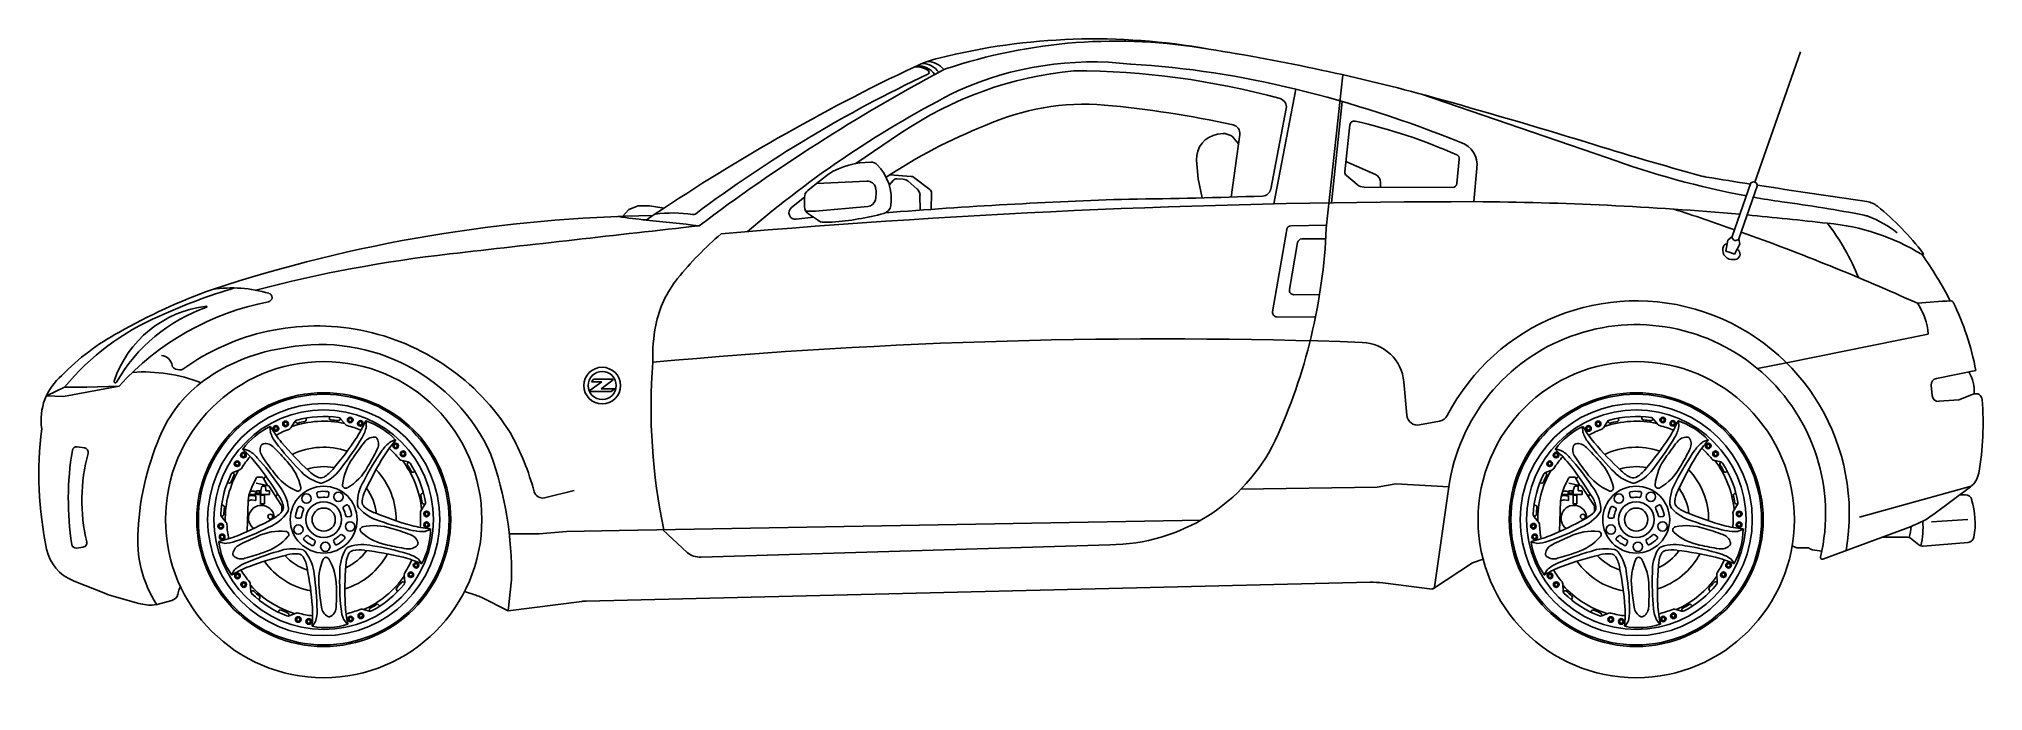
# Model space of a CAD drawing. Header units: millimetres. Extents: x -631 to 3678, y -30 to 1417.
import ezdxf

# ---------------------------------------------------------------- set-up
doc = ezdxf.new("R2010")
doc.units = ezdxf.units.MM
doc.layers.add('ceco.net 220 Nissan Z350 - side left', color=7, linetype='Continuous')

msp = doc.modelspace()

# ---------------------------------------------------------------- linework, layer by layer
at = {"layer": 'ceco.net 220 Nissan Z350 - side left'}
for p, q in [((3172.3, 1098.6), (3273.7, 1388.3)), ((2258.7, 1337), (2222.3, 996.6)), ((2154.7, 1305.1), (2105.8, 1050.8)), ((2846, 1152.6), (2431.2, 1294.5)), ((2133.5, 1262), (2099.2, 1083.7)), ((2257.8, 1277.8), (2233.8, 1053.3)), ((1278.9, 1207.6), (1179.8, 1140.3)), ((2274.5, 1225.9), (2263.5, 1122.1)), ((1993.6, 1206.5), (1981.4, 1205)), ((2008.2, 1203.5), (2002, 1205.6)), ((2030.6, 1204.7), (2011.6, 1065.8)), ((2017, 1197.4), (2027.8, 1184.1)), ((1935, 1147.7), (1938.4, 1106.3)), ((2265.9, 1144.8), (2331.2, 1115.9)), ((2511.7, 1095.9), (2517.2, 1149.8)), ((2556, 1129.7), (2549.1, 1055.7)), ((1092, 1095.6), (1073, 1080.6)), ((1118.8, 1116.8), (1092, 1095.6)), ((1203.8, 1101.4), (1092, 1095.6)), ((1253.7, 1092), (1262.1, 1102.6)), ((1270.2, 1106.3), (1284.4, 1105.4)), ((1295.8, 1100.8), (1315.1, 1084.1)), ((1938.4, 1106.3), (1947.1, 1064.3)), ((2290.8, 1093.5), (2266.8, 1113.8)), ((2306.2, 1087.9), (2502.2, 1087.3)), ((2342.6, 1098.3), (2342.6, 1087.8)), ((3122, 978.4), (3163.6, 1097.1)), ((3136.6, 973.2), (3178.2, 1092)), ((3169.1, 1099.7), (3163.6, 1097.1)), ((3169.1, 1099.7), (3172.3, 1098.6)), ((3175.5, 1097.5), (3172.3, 1098.6)), ((3175.5, 1097.5), (3178.2, 1092)), ((1065.8, 1065.3), (1036.8, 1042.4)), ((1066.1, 1044.3), (1065.8, 1065.3)), ((1090.2, 1034.3), (1069, 1034.3)), ((1206.1, 1045.2), (1090.2, 1034.3)), ((1321.7, 1070), (1322.3, 1036.9)), ((1085.4, 1021.2), (1047.3, 1016.9)), ((1074.4, 1028.7), (1096.4, 1013.7)), ((1107.2, 1010.4), (1127.1, 1010.4)), ((3112.5, 970.6), (3108.3, 946.2)), ((3122, 978.4), (3112.5, 970.6)), ((3139.2, 961.3), (3127.2, 939.6)), ((3136.6, 973.2), (3139.2, 961.3)), ((3117.8, 942.9), (3108.3, 946.2)), ((3117.8, 942.9), (3127.2, 939.6)), ((3556.3, 761.9), (3246.2, 699.1)), ((3246.2, 699.1), (3178.5, 685.4)), ((-319.4, 682.8), (-328.2, 684.5)), ((616.5, 656.3), (590.7, 637.3)), ((598.3, 662), (593.4, 656.3)), ((593.4, 656.3), (616.5, 656.3)), ((598.3, 662), (640.6, 662)), ((641.5, 660.4), (614.7, 640.7)), ((640.6, 662), (641.5, 660.4)), ((2394.3, 656.3), (2400.9, 582)), ((3565, 626.1), (3563.2, 648.4)), ((3574.7, 663.7), (3662.2, 681.2)), ((590.7, 637.3), (590.7, 634.5)), ((590.8, 634.5), (637, 634.5)), ((614.7, 640.7), (645.4, 640.7)), ((645.4, 640.7), (637, 634.5)), ((3624.3, 616.5), (3580.5, 612.9)), ((3656.4, 628.8), (3628.5, 617.5)), ((-72.6, 554.2), (-63.7, 568.3)), ((-63.7, 568.3), (-61, 565.6)), ((-38.9, 575.9), (-39, 571.7)), ((11.9, 578.9), (12.5, 574.7)), ((37.4, 574.3), (35.1, 571.3)), ((48, 561.4), (37.4, 574.3)), ((94.4, 557.1), (93.8, 568.8)), ((2473.4, 568.7), (2429, 560.6)), ((2836.8, 554.2), (2845.8, 568.3)), ((2845.8, 568.3), (2848.4, 565.6)), ((2870.5, 575.9), (2870.4, 571.7)), ((2921.3, 578.9), (2921.9, 574.7)), ((2946.8, 574.3), (2944.5, 571.3)), ((2957.4, 561.4), (2946.8, 574.3)), ((3003.9, 557.1), (3003.3, 568.8)), ((-118.3, 544.4), (-119.1, 556.1)), ((147.8, 523), (158.7, 527.3)), ((2791.1, 544.4), (2790.3, 556.1)), ((3057.2, 523), (3068.1, 527.3)), ((-546.2, 512), (-530.1, 509.5)), ((-167.2, 504.2), (-178.5, 507.3)), ((171.2, 482.6), (187.4, 478.4)), ((187.4, 478.4), (185.6, 475.1)), ((2742.2, 504.2), (2730.9, 507.3)), ((3080.6, 482.6), (3096.8, 478.4)), ((3096.8, 478.4), (3095, 475.1)), ((-213.5, 432.4), (-209.3, 431.7)), ((-185.7, 461.3), (-201.3, 455.3)), ((-201.3, 455.3), (-199.1, 452.2)), ((-150, 442.5), (-159.6, 422.5)), ((-121.9, 425.6), (-149.4, 431.1)), ((-137.6, 444.8), (-147, 444.4)), ((-124.9, 426.2), (-134.4, 443.1)), ((202.2, 457.2), (198.2, 456)), ((2696, 432.4), (2700.1, 431.7)), ((2723.7, 461.3), (2708.2, 455.3)), ((2708.2, 455.3), (2710.3, 452.2)), ((2759.4, 442.5), (2749.9, 422.5)), ((2787.5, 425.6), (2760, 431.1)), ((2771.8, 444.8), (2762.4, 444.4)), ((2784.6, 426.2), (2775, 443.1)), ((3111.7, 457.2), (3107.6, 456)), ((-167.6, 392.2), (-169.8, 323.9)), ((-165.8, 404.7), (-167.6, 392.2)), ((-159.6, 394.4), (-167.6, 392.2)), ((-159.6, 404.2), (-166.1, 402.4)), ((-159.6, 422.5), (-165.8, 404.7)), ((-120.8, 406.2), (-165.3, 406.2)), ((-154.5, 413.7), (-162.6, 413.7)), ((-150.9, 402.4), (-159.3, 404.2)), ((-151.2, 392.7), (-159.3, 394.4)), ((-151, 406.2), (-151, 410.3)), ((-139.7, 408.1), (-151, 408.1)), ((-150.3, 401.8), (-150.3, 393.4)), ((-141.7, 414.6), (-149.2, 414.6)), ((-149.2, 414.6), (-149.2, 409.4)), ((-149.2, 409.4), (-141.7, 409.4)), ((-141.7, 409.4), (-141.7, 414.6)), ((-131.5, 404.7), (-140, 404.7)), ((-140, 404.7), (-140, 385.8)), ((-139.7, 414.8), (-136.8, 424.1)), ((-139.7, 414.8), (-139.7, 408.1)), ((-136.1, 424.6), (-129.4, 424.7)), ((-131.5, 385.8), (-131.5, 404.7)), ((-128.7, 424.1), (-128.4, 415.2)), ((-127.7, 414.6), (-120.8, 414.6)), ((-93.3, 381.8), (-121.9, 425.6)), ((-120.1, 413.9), (-120.1, 406.9)), ((-15.2, 407.8), (-13.6, 401.8)), ((11.6, 408.7), (10.3, 402.6)), ((220.8, 409.8), (217, 408)), ((555.5, 414.9), (489.7, 398.9)), ((2335.2, 422.8), (2033.1, 418)), ((2376.2, 430), (2335.2, 422.8)), ((2494.2, 423.4), (2376.2, 430)), ((2494.2, 423.4), (2462, 200.8)), ((2741.8, 392.2), (2739.6, 323.9)), ((2743.6, 404.7), (2741.8, 392.2)), ((2749.8, 394.4), (2741.8, 392.2)), ((2749.8, 404.2), (2743.3, 402.4)), ((2749.9, 422.5), (2743.6, 404.7)), ((2788.6, 406.2), (2744.2, 406.2)), ((2755, 413.7), (2746.8, 413.7)), ((2758.5, 402.4), (2750.1, 404.2)), ((2758.3, 392.7), (2750.1, 394.4)), ((2758.4, 406.2), (2758.4, 410.3)), ((2769.7, 408.1), (2758.4, 408.1)), ((2759.1, 401.8), (2759.1, 393.4)), ((2767.8, 414.6), (2760.2, 414.6)), ((2760.2, 414.6), (2760.2, 409.4)), ((2760.2, 409.4), (2767.8, 409.4)), ((2767.8, 409.4), (2767.8, 414.6)), ((2778, 404.7), (2769.5, 404.7)), ((2769.5, 404.7), (2769.5, 385.8)), ((2769.7, 414.8), (2772.6, 424.1)), ((2769.7, 414.8), (2769.7, 408.1)), ((2773.3, 424.6), (2780, 424.7)), ((2778, 385.8), (2778, 404.7)), ((2780.7, 424.1), (2781, 415.2)), ((2781.7, 414.6), (2788.6, 414.6)), ((2816.1, 381.8), (2787.5, 425.6)), ((2789.3, 413.9), (2789.3, 406.9)), ((2894.2, 407.8), (2895.8, 401.8)), ((2921, 408.7), (2919.8, 402.6)), ((3130.2, 409.8), (3126.4, 408)), ((3651.8, 424.8), (3404.5, 355.8)), ((3650.1, 423.5), (3568.8, 362.6)), ((3639.2, 405.3), (3625.9, 405.3)), ((-226.8, 357.3), (-223.4, 359)), ((-216.1, 344.4), (-226.8, 357.3)), ((-226.3, 383.2), (-222.3, 381.8)), ((-140, 385.8), (-131.5, 385.8)), ((-92.7, 368.3), (-92.7, 379.9)), ((-59.1, 353.8), (-52.9, 353.5)), ((-51.7, 379.5), (-46.3, 376.5)), ((49.8, 382.7), (44.5, 379.3)), ((58.8, 357.5), (52.6, 356.8)), ((215.3, 370.1), (224.4, 384.2)), ((224.4, 384.2), (220.8, 385.4)), ((654.8, 326.2), (1944.6, 349.5)), ((2682.7, 357.3), (2686.1, 359)), ((2693.3, 344.4), (2682.7, 357.3)), ((2683.1, 383.2), (2687.1, 381.8)), ((2769.5, 385.8), (2778, 385.8)), ((2816.7, 368.3), (2816.7, 379.9)), ((2850.3, 353.8), (2856.5, 353.5)), ((2857.7, 379.5), (2863.2, 376.5)), ((2959.2, 382.7), (2953.9, 379.3)), ((2968.2, 357.5), (2962.1, 356.8)), ((3124.7, 370.1), (3133.8, 384.2)), ((3133.8, 384.2), (3130.2, 385.4)), ((3564, 345.4), (3644.7, 351.1)), ((-43.5, 310.4), (-38.9, 314.6)), ((24.8, 296.8), (22.2, 302.4)), ((45.9, 313.2), (41.1, 317.1)), ((225.6, 324.6), (236.5, 328.8)), ((805.3, 277.8), (751.8, 327.9)), ((2865.9, 310.4), (2870.5, 314.6)), ((2934.2, 296.8), (2931.6, 302.4)), ((2955.3, 313.2), (2950.5, 317.1)), ((3135, 324.6), (3145.9, 328.8)), ((3322.9, 262.7), (3520.8, 336.4)), ((3454, 311.5), (3511.4, 311.5)), ((3517.3, 309.5), (3535.7, 295)), ((-548, 287.5), (-533.5, 289.4)), ((-220.9, 298), (-232.3, 300.8)), ((-21.4, 295.3), (-19.1, 301.1)), ((209.6, 263.3), (217.1, 254.3)), ((1742.2, 294.7), (836.6, 267.4)), ((2688.5, 298), (2677.1, 300.8)), ((2888, 295.3), (2890.3, 301.1)), ((3119, 263.3), (3126.6, 254.3)), ((3545.7, 292), (3644.9, 299.9)), ((-197.8, 239), (-204.2, 229.2)), ((178.5, 228.5), (179.5, 211.8)), ((416.5, 217), (409.2, 148.1)), ((2711.6, 239), (2705.2, 229.2)), ((3087.9, 228.5), (3088.9, 211.8)), ((-556, 215.5), (-552.8, 214.2)), ((-552.8, 214.2), (-484, 186.7)), ((-464.5, 180.1), (-409.5, 164.7)), ((-323.2, 185.1), (-321.1, 193.8)), ((-317.4, 201.2), (-317.3, 201.4)), ((-162.7, 208.2), (-161.7, 191.5)), ((-161.7, 191.5), (-158.1, 192.6)), ((-143.8, 172.9), (-141.8, 176.6)), ((163.9, 191.2), (161.5, 194.6)), ((179.5, 211.8), (175.8, 212.5)), ((337, 182.9), (312.1, 191)), ((409.2, 148.1), (350.4, 177.5)), ((2319.6, 211.5), (582, 170)), ((2456.7, 196.7), (2347.5, 210.1)), ((2746.7, 208.2), (2747.7, 191.5)), ((2747.7, 191.5), (2751.3, 192.6)), ((2765.6, 172.9), (2767.6, 176.6)), ((3073.3, 191.2), (3070.9, 194.6)), ((3088.9, 211.8), (3085.2, 212.5)), ((-375.7, 161.5), (-369.5, 162)), ((-369.5, 162), (-336.6, 171.2)), ((-100.9, 145.5), (-98.4, 148.8)), ((-76.5, 137), (-77, 140.8)), ((-60.9, 143.1), (-76.5, 137)), ((85.1, 151.8), (101.3, 147.6)), ((101.3, 147.6), (101.4, 151.4)), ((124.6, 158.9), (121.7, 161.9)), ((571.9, 169.2), (409.2, 148.1)), ((2808.5, 145.5), (2811, 148.8)), ((2832.9, 137), (2832.4, 140.8)), ((2848.5, 143.1), (2832.9, 137)), ((2994.5, 151.8), (3010.7, 147.6)), ((3010.7, 147.6), (3010.8, 151.4)), ((3034, 158.9), (3031.1, 161.9)), ((-18.2, 124.3), (-24.5, 114.3)), ((45, 128), (52.3, 118.9)), ((2891.2, 124.3), (2884.9, 114.3)), ((2954.4, 128), (2961.8, 118.9))]:
    msp.add_line(p, q, dxfattribs=at)
for points in [[(1254.6, 1114.9), (1302.5, 1111.7, -0.146382), (1307.6, 1109.8), (1343.6, 1082.6, -0.239192), (1347.4, 1074.8), (1346.8, 1038.7)], [(2223, 1003.2), (2144.1, 1002.3, 0.362013), (2134.8, 994.3), (2103.4, 811.4, 0.461953), (2112.8, 800.2), (2198.3, 799.4)], [(2221.1, 973.5), (2168, 972.9, 0.362013), (2158.7, 965), (2140.8, 860.6, 0.466343), (2150.3, 849.4), (2207.4, 849.7)], [(3255.2, 292.5), (3263.4, 288.9, 0.10343), (3267.3, 288.1), (3288.4, 288.1, -0.134075), (3293.3, 286.7), (3296.4, 284.9, 0.096827), (3299.9, 283.6), (3320.7, 280.6)]]:
    msp.add_lwpolyline(points, format="xyb", dxfattribs=at)
for points in [[(662, 1023.1), (676.4, 1038.2), (697.1, 1046.2), (722.2, 1046.5), (754.6, 1041.5)], [(-453.5, 646.4), (-576.8, 623.4), (-614.6, 625.3)], [(-614.6, 625.3), (-574.4, 644.3), (-525.4, 644.3), (-453.5, 646.4)], [(654.8, 326.2), (538.5, 324.4), (477.6, 319.2), (411.4, 319.2)], [(2460.2, 197.7), (2546.8, 254.4), (2570, 262.9)]]:
    msp.add_lwpolyline(points, dxfattribs=at)
for radius in [40.6, 31]:
    msp.add_circle((617.3, 647.9), radius, dxfattribs=at)
for centre, radius, start, end in [((1708.6, -3.1), 1419.8, 79.7288, 104.0716), ((1756.9, 221.2), 1190.5, 80.0921, 108.5403), ((1249.6, -3124.9), 4574.7, 74.6924, 81.0445), ((3232.9, -2700.8), 4488.5, 115.3636, 124.1216), ((2580.6, -1309.2), 2924, 115.1207, 126.9039), ((3344.1, -2331), 4173.6, 118.2145, 126.9982), ((1741.6, 525.9), 823.9, 95.4798, 124.1688), ((1313.2, 1307.4), 47.3, 55.5475, 94.6447), ((1433.3, 1095.3), 287.4, 104.0716, 115.3636), ((1316.5, 1309.9), 47.3, 36.3059, 91.9302), ((1324.9, 1315.1), 47.3, 35.6383, 87.4165), ((1337.3, 1319.3), 47.3, 38.1887, 88.4321), ((1337.2, 1342.5), 4.79, 295.1207, 55.5475), ((1393.6, 1304.5), 47.9, 108.5403, 118.2145), ((1704.7, 633.4), 732.2, 83.4124, 113.9672), ((1661.4, -382.8), 1728.8, 74.6254, 89.9478), ((1667.9, -664.4), 2028.7, 76.1158, 86.5853), ((2463.3, -780.9), 2335.8, 116.8791, 130.7224), ((1547, -1193.9), 2571.8, 67.76, 76.333), ((1685.8, 740.6), 531.2, 85.1842, 114.4301), ((1518.7, -1056.8), 2336.3, 77.7177, 84.8026), ((2114.7, 1265.7), 19.2, 349.1098, 74.6254), ((-860.1, -10684.5), 12423.1, 72.86898, 74.51168), ((1899.4, 126.5), 1180.2, 111.5412, 123.5781), ((2011.6, 1207.3), 19.2, 352.1965, 77.7177), ((2284.1, 1224.9), 9.58, 77.2533, 173.907), ((2017.9, 48.3), 1215.9, 66.046, 77.2533), ((1989.4, 1151), 54.6, 98.4404, 183.47), ((1995.9, 1187.4), 19.2, 71.3835, 96.7861), ((2002.1, 1185.3), 19.2, 38.9578, 71.3835), ((2505.9, 1138), 50.8, 350.5834, 73.3875), ((4872.5, 7780.4), 6911.3, 252.54257, 254.75214), ((1212.6, 963.6), 179.7, 89.8742, 121.4845), ((1213, 1124.1), 19.2, 44.9581, 89.8742), ((1149.7, 1061), 108.5, 352.477, 44.9581), ((2273, 1121.1), 9.58, 173.907, 229.7758), ((2507.7, 1150.7), 9.58, 354.1908, 66.046), ((3521, 3017.5), 1983.3, 250.1017, 259.3231), ((1084.9, 1065.5), 19.2, 128.4061, 180.8389), ((1204.8, 1082.2), 19.2, 12.5136, 92.9452), ((1168.5, 1074.2), 56.3, 344.5844, 12.5136), ((1269.6, 1096.7), 9.58, 86.498, 141.9766), ((1283.3, 1086.3), 19.2, 49.2098, 86.498), ((1302.6, 1069.6), 19.2, 0.9552, 49.2098), ((2080.3, 1087.3), 19.2, 272.1079, 349.1098), ((2306.2, 1111.8), 23.9, 229.7758, 269.8422), ((2323.5, 1098.3), 19.2, 0, 66.0968), ((2502.2, 1096.9), 9.58, 269.8422, 354.1908), ((3080.1, 1204.8), 95.8, 254.7521, 260.8794), ((6871, 24818), 24011.4, 260.87935, 261.11565), ((6871, 24818), 24011.4, 261.15272, 261.73832), ((2542.7, -18319.2), 19374.9, 89.97352, 94.91956), ((1045.7, 1031.1), 14.4, 128.2847, 276.5497), ((1085.2, 1044.5), 19.2, 180.8389, 235.6311), ((1204.3, 1064.3), 19.2, 275.3793, 344.5844), ((1235.3, 1051.2), 22.4, 287.0027, 348.7094), ((2144.3, -10157), 11224, 91.83433, 94.59524), ((1682.5, 11897), 10836.2, 270.54222, 272.10788), ((2501.4, -6145.5), 7201.4, 84.91903, 89.60054), ((1386.1, -3917.8), 5210.8, 70.4794, 72.0411), ((3521, 3017.5), 1983.3, 259.7765, 261.628), ((2854.9, -1843.1), 2922.9, 78.9541, 82.5834), ((3413.9, 1008.4), 47.9, 50.845, 81.7383), ((3051.1, 562.9), 622.5, 37.41, 50.845), ((776.2, -2246.1), 3271.3, 90.8158, 108.2188), ((106045.1, -932229.5), 939143.9, 96.4323714, 96.4663464), ((775.8, 1738.1), 725.6, 260.2833, 265.1985), ((-184.4, -7842), 8902.5, 83.44125, 84.20139), ((772.7, 746.3), 284.3, 80.9344, 97.7307), ((819, 1036.6), 9.58, 260.9344, 306.9039), ((1107.2, 1029.5), 19.2, 235.6311, 270), ((1084.2, 1615), 606.2, 274.0591, 285.0813), ((964.7, 1049.9), 1258.7, 335.4098, 357.5721), ((2501.4, -6145.5), 7201.4, 83.36592, 84.79179), ((3291.7, 531.2), 478.4, 58.3161, 85.0006), ((2929.2, 698.3), 509, 21.8028, 37.4342), ((3405.8, 978.6), 47.9, 68.8541, 78.9541), ((3329.1, 780.4), 260.4, 52.4085, 68.8541), ((1354.7, 426.2), 732, 130.3111, 141.1708), ((3122.3, 948.4), 21.2, 167.9333, 278.765), ((3112.1, 951.6), 10.7, 95.7606, 173.2404), ((3130.7, 977.9), 8.76, 176.6877, 246.3226), ((3129.5, 978.3), 8.76, 255.0781, 324.7129), ((3106, 924.5), 38.2, 32.5148, 44.0518), ((1386.1, -3917.8), 5210.8, 65.6714, 70.3088), ((615, -2046.7), 3005.2, 96.4176, 104.7564), ((3127.2, 939.6), 12.3, 262.2092, 26.0194), ((3544, 939.9), 1.92, 238.3161, 37.41), ((2909.4, 483.4), 779.9, 26.852, 35.6709), ((139.6, -286.9), 1199.5, 106.3181, 114.8373), ((-203.7, 575.1), 289.3, 73.4521, 98.483), ((971, 735), 239.5, 141.1708, 168.741), ((-232.2, 580.4), 244.8, 96.4383, 161.6105), ((-135.6, 469.7), 373.2, 109.3577, 150.1843), ((179.5, -335.8), 1270.5, 109.5906, 119.9084), ((-6.3, 242.3), 602.8, 101.0865, 137.8936), ((-259.6, 822.7), 0.958, 289.3577, 96.4383), ((-124.1, 843.2), 9.58, 281.0865, 73.4521), ((2909.4, 363.4), 472.3, 350.0686, 152.5382), ((3749.7, -1648.1), 2488, 93.2823, 95.0007), ((3419.8, 753.2), 136.8, 3.6775, 34.3167), ((3607.5, 831), 4.79, 25.7322, 93.2823), ((3051.1, 562.9), 622.5, 10.9577, 25.7322), ((-148.1, 294), 551.8, 113.0645, 140.597), ((-15.5, 273.3), 506.8, 31.9241, 125.7947), ((1091.3, 711.1), 362.1, 168.741, 181.8125), ((2909.4, 363.4), 419.6, 346.7394, 171.7762), ((-216.8, 319.8), 505, 118.0272, 136.0396), ((-6.6, 324.9), 414, 24.2719, 100.3632), ((1862.3, -11675.4), 12426.8, 87.97141, 95.23103), ((2298.8, 647.8), 95.8, 5.0725, 87.9714), ((-362.3, 688), 26.9, 9.3311, 84.1363), ((-326.3, 693.9), 9.58, 189.3311, 258.685), ((-29.5, 333.4), 402.1, 97.3674, 125.9786), ((2049.6, 600), 1324, 175.6834, 191.8547), ((-497.2, 571.2), 129.3, 129.9611, 188.581), ((-461.9, 656.7), 2.87, 161.6105, 330.1843), ((-399.3, 324.7), 353.3, 68.8642, 93.968), ((-96.9, 426.2), 287.4, 125.9786, 155.2628), ((-317.6, 692.2), 9.58, 258.685, 305.7947), ((3577.5, 649.6), 14.4, 101.3237, 184.6993), ((3570.1, 634.2), 88.5, 357.0414, 29.7551), ((3579.4, 627.2), 14.4, 184.6993, 274.6993), ((3623.1, 630.8), 14.4, 274.6993, 292.001), ((3661.8, 615.5), 14.4, 4.7582, 112.001), ((3044.7, 564.1), 633.6, 349.943, 4.7582), ((2424.7, 584.1), 23.9, 185.0725, 280.3933), ((2469.1, 592.3), 23.9, 280.3933, 332.5382), ((180, 450.9), 811.3, 172.8495, 191.8144), ((174.7, 301.1), 586.4, 155.2628, 177.3824), ((-118.1, 251.2), 606.6, 15.4146, 28.5727), ((1739.6, 705.7), 411, 270.3698, 334.0902), ((103.5, 395.1), 669.6, 170.6288, 188.5441), ((-547.7, 502.5), 9.58, 80.9845, 170.6288), ((-135.7, 393.3), 400.4, 164.915, 193.3126), ((-531.6, 500), 9.58, 344.915, 80.9845), ((-382.4, 228.5), 799, 359.1728, 19.4907), ((3621.4, 461.8), 47.9, 306.8213, 349.943), ((485.2, 417.5), 19.2, 195.4146, 283.6601), ((3639.2, 391), 14.4, 16.8524, 90), ((3480.5, 342.9), 180.1, 350.0363, 16.8524), ((3454, 516), 191.6, 290.4223, 306.8213), ((3365, 333.7), 180.1, 346.8063, 4.2964), ((-154, 304.2), 258.3, 174.7477, 213.4133), ((3511.4, 302), 9.58, 51.8154, 90), ((3339.6, 353.7), 180.1, 346.2898, 354.2626), ((3643.8, 314.2), 14.4, 274.5659, 350.0363), ((-520.4, 304.4), 95.8, 191.8144, 248.207), ((-549.2, 297), 9.58, 188.5441, 277.3493), ((-534.8, 298.9), 9.58, 277.3493, 13.3126), ((835.2, 315.3), 47.9, 231.3895, 271.7263), ((3321.5, 266.3), 3.83, 166.7394, 290.4223), ((3544.6, 306.3), 14.4, 231.8154, 274.5659), ((-412.9, 364.6), 191.6, 248.207, 254.3476), ((-341.8, 189.7), 19.2, 285.6936, 346.2401), ((-302.5, 189.2), 19.2, 141.3282, 166.2401), ((307.6, 91.8), 95.8, 63.4552, 72.1285), ((2324.1, 20), 191.6, 82.9996, 91.3686), ((2457.2, 201.5), 4.79, 262.9996, 351.7762), ((-383.7, 256.9), 95.8, 254.3476, 274.7514), ((584.3, 74.2), 95.8, 91.3686, 97.3867)]:
    msp.add_arc(centre, radius, start, end, dxfattribs=at)
at = {"layer": 'ceco.net 220 Nissan Z350 - side left', "extrusion": (0, 0, -1)}
for centre, major_axis, start_param, end_param in [((0, 350.6), (-247.9, 247.9), 5.497787, 11.780972), ((2909.4, 350.6), (-247.9, 247.9), 5.497787, 11.780972), ((0, 350.6), (-199, 199), 5.497787, 11.780972), ((0, 350.6), (196.5, 196.5), 3.926991, 10.210176), ((0, 350.6), (181.9, 181.9), 3.926991, 10.210176), ((2909.4, 350.6), (199, 199), 3.926991, 10.210176), ((2909.4, 350.6), (196.5, 196.5), 3.926991, 10.210176), ((2909.4, 350.6), (-181.9, 181.9), 5.497787, 11.780972), ((2909.4, 350.6), (172.1, 172.1), 3.926991, 10.210176), ((0, 350.6), (-172.1, 172.1), 5.497787, 11.780972), ((-84.5, 562.9), (4.42, 4.42), 3.926991, 10.210176), ((-84.5, 562.9), (2.69, 2.69), 3.926991, 10.210176), ((0, 350.6), (-154.3, 154.3), 0.454662, 0.997157), ((-57.8, 564.6), (-4.89, 4.89), 6.064749, 6.804722), ((-58.5, 568), (2.45, 2.45), 2.093178, 3.160362), ((0, 350.6), (-161.7, 161.7), 0.521537, 0.930282), ((0, 350.6), (-156.8, 156.8), 0.522382, 0.595841), ((-42.4, 571.7), (2.45, 2.45), 0.800129, 2.166637), ((15.9, 575.2), (2.45, 2.45), 2.426775, 3.793282), ((0, 350.6), (156.8, 156.8), -0.714818, -0.641359), ((32.3, 573.4), (-2.45, 2.45), 3.003846, 4.07103), ((32, 570), (4.89, 4.89), -0.640514, 0.099459), ((53.3, 565.8), (4.89, 4.89), 2.599052, 3.241051), ((58.7, 571.5), (-4.42, 4.42), 5.497787, 11.780972), ((58.7, 571.5), (2.69, 2.69), 3.926991, 10.210176), ((-150, 674.9), (187.1, 187.1), 1.196795, 1.358441), ((81.2, 564), (-4.42, 4.42), 5.497787, 11.780972), ((81.2, 564), (2.69, 2.69), 3.926991, 10.210176), ((93.1, 568.8), (-0.489, 0.489), 5.909184, 8.587556), ((41.6, 415.7), (-114.7, 114.7), 1.109488, 1.598969), ((2825, 562.9), (-4.42, 4.42), 5.497787, 11.780972), ((2825, 562.9), (-2.69, 2.69), 5.497787, 11.780972), ((2909.4, 350.6), (-154.3, 154.3), 0.454662, 0.997157), ((2851.6, 564.6), (-4.89, 4.89), 6.064749, 6.804722), ((2850.9, 568), (-2.45, 2.45), 3.663974, 4.731158), ((2909.4, 350.6), (-161.7, 161.7), 0.521537, 0.930282), ((2909.4, 350.6), (156.8, 156.8), -1.048415, -0.974956), ((2867, 571.7), (2.45, 2.45), 0.800129, 2.166637), ((2925.3, 575.2), (-2.45, 2.45), 3.997571, 5.364079), ((2909.4, 350.6), (156.8, 156.8), -0.714818, -0.641359), ((2941.7, 573.4), (-2.45, 2.45), 3.003846, 4.07103), ((2941.4, 570), (-4.89, 4.89), 0.930282, 1.670255), ((2962.7, 565.8), (-4.89, 4.89), 4.169849, 4.811848), ((2968.1, 571.5), (4.42, 4.42), 3.926991, 10.210176), ((2968.1, 571.5), (-2.69, 2.69), 5.497787, 11.780972), ((2759.4, 674.9), (187.1, 187.1), 1.196795, 1.358441), ((2990.6, 564), (4.42, 4.42), 3.926991, 10.210176), ((2990.6, 564), (2.69, 2.69), 3.926991, 10.210176), ((3002.6, 568.8), (-0.489, 0.489), 5.909184, 8.587556), ((2951, 415.7), (114.7, 114.7), -0.461309, 0.028172), ((-49.1, 410.3), (114.7, 114.7), 4.565239, 5.05472), ((-132.6, 511.9), (4.89, 4.89), 4.299747, 4.80998), ((-132.6, 511.9), (4.89, 4.89), -1.473205, -0.962973), ((-129.4, 494.1), (-17.7, 17.7), 0.607824, 1.63512), ((-118.4, 556.2), (0.489, 0.489), 3.859838, 6.53821), ((-49.3, 566.7), (-51.3, 51.3), 4.827614, 5.185277), ((110.5, 690.4), (187.1, 187.1), 3.234971, 3.396617), ((-106, 552.8), (-4.42, 4.42), 5.497787, 11.780972), ((-106, 552.8), (-2.69, 2.69), 5.497787, 11.780972), ((366.3, 878.1), (-418.5, 418.5), 4.716387, 4.85135), ((0, 350.6), (-151.9, 151.9), 0.271398, 0.423563), ((417.8, 952.1), (472.5, 472.5), 3.09692, 3.226932), ((-78.5, 557.9), (4.89, 4.89), 1.35236, 1.994359), ((-486.3, 898.2), (-472.5, 472.5), 2.937276, 3.067288), ((-426.3, 830.9), (-418.5, 418.5), 2.883654, 3.018617), ((0, 350.6), (-151.9, 151.9), 1.028256, 1.180421), ((518.1, 180.1), (-387.3, 387.3), 6.094654, 6.173466), ((23.3, 571), (51.3, 51.3), 0.978931, 1.336594), ((111.4, 508.4), (-17.7, 17.7), 6.099884, 7.127181), ((112.5, 526.5), (4.89, 4.89), -0.726801, -0.216568), ((112.5, 526.5), (-4.89, 4.89), 1.354228, 1.864461), ((96.5, 518), (-17.7, 17.7), 1.864461, 2.891758), ((190.3, 464.2), (-51.3, 51.3), 6.084251, 6.441914), ((357.3, 350.5), (-187.1, 187.1), 6.062404, 6.22405), ((159.6, 513.9), (-4.42, 4.42), 5.497787, 11.780972), ((159.6, 513.9), (2.69, 2.69), 3.926991, 10.210176), ((158.9, 526.7), (0.489, 0.489), -1.166711, 1.511661), ((2860.4, 410.3), (-114.7, 114.7), 6.136036, 6.625517), ((2776.8, 511.9), (4.89, 4.89), 4.299747, 4.80998), ((2776.8, 511.9), (4.89, 4.89), -1.473205, -0.962973), ((2780, 494.1), (17.7, 17.7), -0.962973, 0.064324), ((2791, 556.2), (0.489, 0.489), 3.859838, 6.53821), ((2860.1, 566.7), (-51.3, 51.3), 4.827614, 5.185277), ((3019.9, 690.4), (-187.1, 187.1), 4.805767, 4.967413), ((2803.5, 552.8), (4.42, 4.42), 3.926991, 10.210176), ((2803.5, 552.8), (-2.69, 2.69), 5.497787, 11.780972), ((3275.7, 878.1), (418.5, 418.5), 3.145591, 3.280554), ((2909.4, 350.6), (151.9, 151.9), -1.299398, -1.147233), ((3327.2, 952.1), (-472.5, 472.5), 4.667716, 4.797728), ((2830.9, 557.9), (-4.89, 4.89), 2.923157, 3.565156), ((2423.1, 898.2), (472.5, 472.5), 1.36648, 1.496492), ((2483.1, 830.9), (418.5, 418.5), 1.312858, 1.447821), ((2909.4, 350.6), (151.9, 151.9), -0.54254, -0.390375), ((3427.5, 180.1), (387.3, 387.3), 4.523858, 4.60267), ((2932.7, 571), (51.3, 51.3), 0.978931, 1.336594), ((3020.8, 508.4), (-17.7, 17.7), 6.099884, 7.127181), ((3021.9, 526.5), (-4.89, 4.89), 0.843995, 1.354228), ((3021.9, 526.5), (4.89, 4.89), -0.216568, 0.293664), ((3005.9, 518), (-17.7, 17.7), 1.864461, 2.891758), ((3099.7, 464.2), (-51.3, 51.3), 6.084251, 6.441914), ((3266.7, 350.5), (187.1, 187.1), 4.491608, 4.653254), ((3069, 513.9), (4.42, 4.42), 3.926991, 10.210176), ((3069, 513.9), (-2.69, 2.69), 5.497787, 11.780972), ((3068.3, 526.7), (-0.489, 0.489), 0.404086, 3.082458), ((-191.9, 474.6), (4.42, 4.42), 3.926991, 10.210176), ((-191.9, 474.6), (2.69, 2.69), 3.926991, 10.210176), ((-177.9, 493.8), (4.42, 4.42), 3.926991, 10.210176), ((0, 350.6), (151.9, 151.9), 4.484008, 4.636173), ((-177.9, 493.8), (2.69, 2.69), 3.926991, 10.210176), ((-178.7, 506.6), (0.489, 0.489), 3.08175, 5.760122), ((-354.8, 308.1), (-187.1, 187.1), 1.510954, 1.6726), ((-202.5, 440.8), (-51.3, 51.3), 1.293091, 1.650754), ((-671.1, 57.3), (472.5, 472.5), 0.109843, 0.239855), ((-588.5, 93.6), (-418.5, 418.5), 1.627017, 1.76198), ((-115.7, 505.3), (-17.7, 17.7), 4.843247, 5.870544), ((322.3, 790.6), (387.3, 387.3), 3.267221, 3.346033), ((-494.2, 119.8), (387.3, 387.3), -0.009258, 0.069554), ((-170, 395.7), (-86.3, 86.3), 1.602464, 2.137581), ((0, 350.6), (-113.5, 113.5), 0.33555, 1.116269), ((163.4, 415.5), (86.3, 86.3), 4.026627, 4.561744), ((614.9, 165.3), (418.5, 418.5), 4.402228, 4.537191), ((701.2, 139.1), (472.5, 472.5), 4.353557, 4.483569), ((-372.2, 749.3), (387.3, 387.3), 1.247379, 1.326191), ((0, 350.6), (-151.9, 151.9), 1.528035, 1.6802), ((172.9, 489.3), (4.89, 4.89), 2.608997, 3.250996), ((175.9, 496.5), (4.42, 4.42), 3.926991, 10.210176), ((175.9, 496.5), (2.69, 2.69), 3.926991, 10.210176), ((0, 350.6), (154.3, 154.3), 0.140503, 0.682997), ((188.7, 473.4), (-2.45, 2.45), 4.920611, 5.987795), ((185.7, 471.7), (-4.89, 4.89), 1.038201, 1.778174), ((0, 350.6), (161.7, 161.7), 0.207377, 0.616123), ((2717.5, 474.6), (4.42, 4.42), 3.926991, 10.210176), ((2717.5, 474.6), (2.69, 2.69), 3.926991, 10.210176), ((2731.6, 493.8), (-4.42, 4.42), 5.497787, 11.780972), ((2909.4, 350.6), (151.9, 151.9), 4.484008, 4.636173), ((2731.6, 493.8), (-2.69, 2.69), 5.497787, 11.780972), ((2730.7, 506.6), (0.489, 0.489), 3.08175, 5.760122), ((2554.6, 308.1), (-187.1, 187.1), 1.510954, 1.6726), ((2707, 440.8), (51.3, 51.3), -0.277706, 0.079957), ((2238.3, 57.3), (472.5, 472.5), 0.109843, 0.239855), ((2320.9, 93.6), (418.5, 418.5), 0.056221, 0.191184), ((2793.7, 505.3), (17.7, 17.7), 3.27245, 4.299747), ((3231.7, 790.6), (387.3, 387.3), 3.267221, 3.346033), ((2415.2, 119.8), (-387.3, 387.3), 1.561538, 1.64035), ((2739.5, 395.7), (-86.3, 86.3), 1.602464, 2.137581), ((2909.4, 350.6), (-113.5, 113.5), 0.33555, 1.116269), ((3072.8, 415.5), (-86.3, 86.3), 5.597424, 6.13254), ((3524.3, 165.3), (-418.5, 418.5), 5.973024, 6.107987), ((3610.6, 139.1), (-472.5, 472.5), 5.924353, 6.054365), ((2537.2, 749.3), (387.3, 387.3), 1.247379, 1.326191), ((2909.4, 350.6), (151.9, 151.9), -0.042761, 0.109404), ((3082.4, 489.3), (-4.89, 4.89), 4.179794, 4.821793), ((3085.3, 496.5), (-4.42, 4.42), 5.497787, 11.780972), ((3085.3, 496.5), (-2.69, 2.69), 5.497787, 11.780972), ((2909.4, 350.6), (154.3, 154.3), 0.140503, 0.682997), ((3098.1, 473.4), (-2.45, 2.45), 4.920611, 5.987795), ((3095.1, 471.7), (4.89, 4.89), -0.532595, 0.207377), ((2909.4, 350.6), (-161.7, 161.7), 1.778174, 2.186919), ((0, 350.6), (161.7, 161.7), 3.977289, 4.386034), ((0, 350.6), (154.3, 154.3), 3.910414, 4.452909), ((-208.7, 435.1), (2.45, 2.45), 1.170138, 2.536645), ((0, 350.6), (156.8, 156.8), 4.31173, 4.385189), ((-198.7, 448.8), (-4.89, 4.89), 5.956831, 6.696803), ((-201.9, 450.2), (2.45, 2.45), 0.176413, 1.243597), ((-188.2, 467.8), (-4.89, 4.89), 2.913212, 3.555211), ((-146.9, 441), (-2.45, 2.45), 5.944654, 7.028083), ((-137.4, 441.4), (-2.45, 2.45), 0.744897, 1.839876), ((0, 350.6), (-113.5, 113.5), 6.09212, 6.142818), ((-11.3, 526.1), (-86.3, 86.3), 4.340787, 4.875903), ((0, 350.6), (-52.4, 52.4), 5.497787, 11.780972), ((17.2, 521.3), (65.8, 65.8), 2.64943, 3.225894), ((0, 350.6), (-83.1, 83.1), 0.467388, 0.984431), ((14.9, 505.8), (-47.5, 47.5), 4.336481, 4.724253), ((-6.3, 456.9), (9.78, 9.78), 1.827727, 2.765685), ((-5.7, 445.5), (9.78, 9.78), 1.943982, 2.64943), ((-37.4, 518.1), (65.8, 65.8), 1.367518, 1.943982), ((-33.2, 502.9), (47.5, 47.5), 1.439955, 1.827727), ((-9.6, 526.2), (86.3, 86.3), 1.288305, 1.823421), ((167.7, 387), (-65.8, 65.8), 5.476864, 6.053327), ((0, 350.6), (-113.5, 113.5), 1.592187, 2.372906), ((0, 350.6), (156.8, 156.8), 0.208222, 0.281681), ((197.2, 459.3), (2.45, 2.45), 2.056767, 3.423274), ((2909.4, 350.6), (-161.7, 161.7), 5.548085, 5.956831), ((2909.4, 350.6), (-154.3, 154.3), 5.481211, 6.023705), ((2700.7, 435.1), (-2.45, 2.45), 2.740934, 4.107441), ((2909.4, 350.6), (156.8, 156.8), 4.31173, 4.385189), ((2710.7, 448.8), (-4.89, 4.89), 5.956831, 6.696803), ((2707.5, 450.2), (2.45, 2.45), 0.176413, 1.243597), ((2721.2, 467.8), (4.89, 4.89), 1.342415, 1.984414), ((2762.6, 441), (2.45, 2.45), 4.373858, 5.457286), ((2772, 441.4), (-2.45, 2.45), 0.744897, 1.839876), ((2909.4, 350.6), (113.5, 113.5), 4.521324, 4.572021), ((2898.1, 526.1), (86.3, 86.3), 2.76999, 3.305106), ((2909.4, 350.6), (-52.4, 52.4), 5.497787, 11.780972), ((2926.7, 521.3), (65.8, 65.8), 2.64943, 3.225894), ((2909.4, 350.6), (-83.1, 83.1), 0.467388, 0.984431), ((2924.3, 505.8), (47.5, 47.5), 2.765685, 3.153456), ((2903.1, 456.9), (-9.78, 9.78), 3.398523, 4.336481), ((2903.8, 445.5), (-9.78, 9.78), 3.514778, 4.220226), ((2872, 518.1), (-65.8, 65.8), 2.938314, 3.514778), ((2876.2, 502.9), (47.5, 47.5), 1.439955, 1.827727), ((2899.8, 526.2), (86.3, 86.3), 1.288305, 1.823421), ((3077.1, 387), (65.8, 65.8), 3.906067, 4.482531), ((2909.4, 350.6), (-113.5, 113.5), 1.592187, 2.372906), ((2909.4, 350.6), (156.8, 156.8), 0.208222, 0.281681), ((3106.6, 459.3), (-2.45, 2.45), 3.627563, 4.99407), ((-159.4, 403.5), (-0.489, 0.489), 0.516809, 0.988359), ((-159.4, 393.7), (-0.489, 0.489), 0.516809, 0.988359), ((-154.5, 410.3), (-2.45, 2.45), 0.785398, 2.356194), ((-151, 393.4), (0.489, 0.489), 0.785398, 2.559155), ((-151, 401.8), (-0.489, 0.489), 0.988359, 2.356194), ((-136.1, 423.9), (0.489, 0.489), 4.232337, 5.480847), ((-129.4, 424), (0.489, 0.489), -0.802338, 0.755544), ((-127.7, 415.2), (-0.489, 0.489), 3.926991, 5.467933), ((-120.8, 413.9), (0.489, 0.489), -0.785398, 0.785398), ((-120.8, 406.9), (0.489, 0.489), 0.785398, 2.356194), ((0, 350.6), (83.1, 83.1), 4.373283, 4.440183), ((-155.1, 366.1), (-47.5, 47.5), 1.754115, 2.141886), ((-170.9, 366.8), (-65.8, 65.8), 1.681677, 2.258141), ((-57.6, 420.6), (4.89, 4.89), 0.566784, 2.76999), ((-38.3, 397.2), (-7.34, 7.34), 5.497787, 11.780972), ((0, 350.6), (28, 28), 3.926991, 10.210176), ((-11.8, 408.7), (2.45, 2.45), 3.667835, 5.296976), ((-10.2, 402.7), (2.45, 2.45), 2.162205, 3.667835), ((0, 350.6), (-44.4, 44.4), 0.584587, 0.923375), ((0, 350.6), (-35.1, 35.1), 0.591408, 0.916554), ((6.9, 403.2), (2.45, 2.45), 0.98172, 2.48735), ((8.2, 409.3), (-2.45, 2.45), 0.923375, 2.552516), ((32.5, 401.4), (7.34, 7.34), 3.926991, 10.210176), ((48.8, 427), (-4.89, 4.89), 3.394218, 5.597424), ((99.2, 389.5), (9.78, 9.78), 3.084364, 4.022322), ((152.2, 384.4), (-47.5, 47.5), 5.593118, 5.98089), ((0, 350.6), (83.1, 83.1), 0.153229, 0.670271), ((218.5, 404.9), (-2.45, 2.45), 5.254208, 6.620716), ((0, 350.6), (-156.8, 156.8), 2.112615, 2.186075), ((221.9, 388.7), (-2.45, 2.45), 4.260483, 5.327667), ((218.5, 387.9), (-4.89, 4.89), 2.186919, 2.926892), ((2750, 403.5), (0.489, 0.489), -1.053988, -0.582438), ((2750, 393.7), (-0.489, 0.489), 0.516809, 0.988359), ((2755, 410.3), (2.45, 2.45), -0.785398, 0.785398), ((2758.4, 393.4), (-0.489, 0.489), 2.356194, 4.129951), ((2758.4, 401.8), (0.489, 0.489), -0.582438, 0.785398), ((2773.3, 423.9), (0.489, 0.489), 4.232337, 5.480847), ((2780, 424), (-0.489, 0.489), 0.768458, 2.32634), ((2781.7, 415.2), (0.489, 0.489), 2.356194, 3.897136), ((2788.6, 413.9), (0.489, 0.489), -0.785398, 0.785398), ((2788.6, 406.9), (-0.489, 0.489), 2.356194, 3.926991), ((2909.4, 350.6), (83.1, 83.1), 4.373283, 4.440183), ((2754.3, 366.1), (47.5, 47.5), 0.183318, 0.57109), ((2738.6, 366.8), (-65.8, 65.8), 1.681677, 2.258141), ((2851.8, 420.6), (4.89, 4.89), 0.566784, 2.76999), ((2871.1, 397.2), (7.34, 7.34), 3.926991, 10.210176), ((2909.4, 350.6), (-28, 28), 5.497787, 11.780972), ((2897.6, 408.7), (2.45, 2.45), 3.667835, 5.296976), ((2899.2, 402.7), (2.45, 2.45), 2.162205, 3.667835), ((2909.4, 350.6), (44.4, 44.4), -0.986209, -0.647421), ((2909.4, 350.6), (-35.1, 35.1), 0.591408, 0.916554), ((2916.4, 403.2), (-2.45, 2.45), 2.552516, 4.058146), ((2917.6, 409.3), (-2.45, 2.45), 0.923375, 2.552516), ((2941.9, 401.4), (-7.34, 7.34), 5.497787, 11.780972), ((2958.3, 427), (4.89, 4.89), 1.823421, 4.026627), ((3008.6, 389.5), (9.78, 9.78), 3.084364, 4.022322), ((3061.6, 384.4), (47.5, 47.5), 4.022322, 4.410093), ((2909.4, 350.6), (83.1, 83.1), 0.153229, 0.670271), ((3127.9, 404.9), (-2.45, 2.45), 5.254208, 6.620716), ((2909.4, 350.6), (-156.8, 156.8), 2.112615, 2.186075), ((3131.3, 388.7), (2.45, 2.45), 2.689687, 3.756871), ((3127.9, 387.9), (-4.89, 4.89), 2.186919, 2.926892), ((-221.4, 361.7), (-4.89, 4.89), 4.808112, 5.548085), ((-224.9, 362.1), (-2.45, 2.45), 2.407337, 3.474521), ((-223.4, 378.6), (2.45, 2.45), -0.456508, 0.91), ((0, 350.6), (-156.8, 156.8), 5.54893, 5.622389), ((-442.9, 933.8), (-472.5, 472.5), 3.411079, 3.541091), ((-138.2, 353.8), (-20.1, 20.1), 4.556993, 8.617595), ((-118.3, 357.3), (3.82, 3.82), 3.926991, 10.210176), ((-157.1, 419.7), (-65.8, 65.8), 2.963589, 3.540053), ((-143, 412.7), (47.5, 47.5), 1.509048, 1.896819), ((-96.2, 379.9), (2.45, 2.45), 0.207042, 0.785398), ((-103.1, 377.4), (-9.78, 9.78), 2.141886, 3.079844), ((-92, 374.5), (9.78, 9.78), 0.687344, 1.392793), ((-58.9, 357.3), (-2.45, 2.45), 3.981994, 5.611135), ((0, 350.6), (-44.4, 44.4), 5.611135, 5.949923), ((-53.4, 376.5), (-2.45, 2.45), 5.949923, 7.579065), ((-52.7, 357), (2.45, 2.45), 0.905568, 2.411198), ((0, 350.6), (35.1, 35.1), 4.04716, 4.372306), ((-47.9, 373.5), (-2.45, 2.45), 1.295879, 2.801509), ((0, 350.6), (-18.2, 18.2), 5.497787, 11.780972), ((46.4, 376.4), (-2.45, 2.45), 4.989638, 6.495268), ((0, 350.6), (-35.1, 35.1), 1.848045, 2.173191), ((58.4, 335.4), (7.34, 7.34), 3.926991, 10.210176), ((52.2, 360.2), (-2.45, 2.45), 3.809154, 5.314783), ((51.6, 379.8), (-2.45, 2.45), 0.212083, 1.841224), ((0, 350.6), (-44.4, 44.4), 1.841224, 2.180012), ((58.4, 361), (2.45, 2.45), 0.609216, 2.238357), ((88.5, 385.3), (9.78, 9.78), 3.200619, 3.906067), ((147.8, 437.9), (65.8, 65.8), 2.624155, 3.200619), ((134.6, 429.2), (47.5, 47.5), 2.696592, 3.084364), ((370.6, 982.3), (472.5, 472.5), 2.623117, 2.753129), ((325.1, 904.4), (-418.5, 418.5), 4.140291, 4.275254), ((221.1, 366.4), (-4.89, 4.89), 5.426486, 6.068485), ((0, 350.6), (-151.9, 151.9), 2.284893, 2.437058), ((228.1, 339.3), (-4.42, 4.42), 5.497787, 11.780972), ((228.2, 363.1), (4.42, 4.42), 3.926991, 10.210176), ((228.2, 363.1), (2.69, 2.69), 3.926991, 10.210176), ((2688, 361.7), (-4.89, 4.89), 4.808112, 5.548085), ((2684.6, 362.1), (2.45, 2.45), 0.836541, 1.903725), ((2686, 378.6), (2.45, 2.45), -0.456508, 0.91), ((2909.4, 350.6), (-156.8, 156.8), 5.54893, 5.622389), ((2466.5, 933.8), (-472.5, 472.5), 3.411079, 3.541091), ((2771.2, 353.8), (20.1, 20.1), 2.986197, 7.046799), ((2791.1, 357.3), (3.82, 3.82), 3.926991, 10.210176), ((2752.3, 419.7), (-65.8, 65.8), 2.963589, 3.540053), ((2766.4, 412.7), (-47.5, 47.5), 3.079844, 3.467616), ((2813.3, 379.9), (2.45, 2.45), 0.207042, 0.785398), ((2806.3, 377.4), (-9.78, 9.78), 2.141886, 3.079844), ((2817.4, 374.5), (-9.78, 9.78), 2.258141, 2.963589), ((2850.5, 357.3), (2.45, 2.45), 2.411198, 4.040339), ((2909.4, 350.6), (44.4, 44.4), 4.040339, 4.379127), ((2856.1, 376.5), (-2.45, 2.45), 5.949923, 7.579065), ((2856.7, 357), (2.45, 2.45), 0.905568, 2.411198), ((2909.4, 350.6), (35.1, 35.1), 4.04716, 4.372306), ((2861.5, 373.5), (2.45, 2.45), -0.274917, 1.230713), ((2909.4, 350.6), (-18.2, 18.2), 5.497787, 11.780972), ((2955.8, 376.4), (-2.45, 2.45), 4.989638, 6.495268), ((2909.4, 350.6), (-35.1, 35.1), 1.848045, 2.173191), ((2967.8, 335.4), (7.34, 7.34), 3.926991, 10.210176), ((2961.6, 360.2), (2.45, 2.45), 2.238357, 3.743987), ((2961, 379.8), (-2.45, 2.45), 0.212083, 1.841224), ((2909.4, 350.6), (44.4, 44.4), 0.270428, 0.609216), ((2967.8, 361), (2.45, 2.45), 0.609216, 2.238357), ((2998, 385.3), (-9.78, 9.78), 4.771415, 5.476864), ((3057.2, 437.9), (65.8, 65.8), 2.624155, 3.200619), ((3044, 429.2), (47.5, 47.5), 2.696592, 3.084364), ((3280, 982.3), (-472.5, 472.5), 4.193913, 4.323925), ((3234.5, 904.4), (418.5, 418.5), 2.569495, 2.704458), ((3130.6, 366.4), (-4.89, 4.89), 5.426486, 6.068485), ((2909.4, 350.6), (151.9, 151.9), 0.714097, 0.866262), ((3137.5, 339.3), (4.42, 4.42), 3.926991, 10.210176), ((3137.6, 363.1), (-4.42, 4.42), 5.497787, 11.780972), ((3137.6, 363.1), (-2.69, 2.69), 5.497787, 11.780972), ((-228.1, 335.9), (4.42, 4.42), 3.926991, 10.210176), ((-232.1, 301.5), (0.489, 0.489), 2.6032, 5.281573), ((-289, 560.7), (-187.1, 187.1), 3.54913, 3.710776), ((-228.1, 335.9), (2.69, 2.69), 3.926991, 10.210176), ((-225.1, 312.3), (-4.42, 4.42), 5.497787, 11.780972), ((-225.1, 312.3), (-2.69, 2.69), 5.497787, 11.780972), ((-220.8, 370.5), (-51.3, 51.3), 3.570977, 3.92864), ((-221.4, 340), (4.89, 4.89), 0.095723, 0.737722), ((0, 350.6), (-151.9, 151.9), 5.297946, 5.450111), ((-388.5, 861.9), (-418.5, 418.5), 3.45975, 3.594713), ((66.8, -190.8), (-387.3, 387.3), 0.304901, 0.383713), ((-95.4, 202.9), (86.3, 86.3), -1.224969, -0.689853), ((-170.4, 394.1), (86.3, 86.3), 1.513353, 2.048469), ((-84.4, 317.5), (4.89, 4.89), -0.689853, 1.513353), ((-56.2, 328.6), (-7.34, 7.34), 5.497787, 11.780972), ((-41.1, 307.8), (-2.45, 2.45), 4.693286, 6.322428), ((0, 350.6), (-44.4, 44.4), 4.354498, 4.693286), ((-36.6, 312.1), (2.45, 2.45), -1.531554, -0.025924), ((0, 350.6), (35.1, 35.1), 2.790523, 3.115669), ((-22.4, 302.4), (2.45, 2.45), -0.351069, 1.15456), ((25.3, 303.9), (-2.45, 2.45), 5.065791, 6.57142), ((0, 350.6), (35.1, 35.1), 1.533886, 1.859031), ((0, 350.6), (-44.4, 44.4), 3.097861, 3.436649), ((38.9, 314.4), (-2.45, 2.45), 6.246275, 7.751905), ((43.7, 310.5), (2.45, 2.45), -0.102077, 1.527065), ((87.8, 327.7), (4.89, 4.89), 3.080058, 5.283264), ((164, 414), (-86.3, 86.3), 4.115739, 4.650855), ((112.3, 215.2), (86.3, 86.3), -0.999921, -0.464805), ((-2.1, -194.9), (-387.3, 387.3), 1.068106, 1.146918), ((184.5, 293.4), (17.7, 17.7), -0.497461, 0.529836), ((262, 593.5), (187.1, 187.1), 2.453432, 2.615078), ((216.8, 396.6), (-51.3, 51.3), 3.806365, 4.164028), ((74.8, 331.1), (114.7, 114.7), 0.795328, 1.284809), ((228.1, 339.3), (2.69, 2.69), 3.926991, 10.210176), ((236.3, 329.4), (-0.489, 0.489), 0.882635, 3.561008), ((2681.4, 335.9), (4.42, 4.42), 3.926991, 10.210176), ((2677.3, 301.5), (-0.489, 0.489), 4.173997, 6.852369), ((2620.4, 560.7), (187.1, 187.1), 1.978334, 2.13998), ((2681.4, 335.9), (2.69, 2.69), 3.926991, 10.210176), ((2684.3, 312.3), (4.42, 4.42), 3.926991, 10.210176), ((2684.3, 312.3), (2.69, 2.69), 3.926991, 10.210176), ((2688.7, 370.5), (-51.3, 51.3), 3.570977, 3.92864), ((2688, 340), (4.89, 4.89), 0.095723, 0.737722), ((2909.4, 350.6), (-151.9, 151.9), 5.297946, 5.450111), ((2520.9, 861.9), (418.5, 418.5), 1.888954, 2.023917), ((2976.2, -190.8), (-387.3, 387.3), 0.304901, 0.383713), ((2814, 202.9), (-86.3, 86.3), 0.345827, 0.880944), ((2739, 394.1), (86.3, 86.3), 1.513353, 2.048469), ((2825, 317.5), (-4.89, 4.89), 0.880944, 3.08415), ((2853.3, 328.6), (7.34, 7.34), 3.926991, 10.210176), ((2868.3, 307.8), (-2.45, 2.45), 4.693286, 6.322428), ((2909.4, 350.6), (44.4, 44.4), 2.783702, 3.12249), ((2872.8, 312.1), (2.45, 2.45), -1.531554, -0.025924), ((2909.4, 350.6), (35.1, 35.1), 2.790523, 3.115669), ((2887.1, 302.4), (2.45, 2.45), -0.351069, 1.15456), ((2934.8, 303.9), (-2.45, 2.45), 5.065791, 6.57142), ((2909.4, 350.6), (35.1, 35.1), 1.533886, 1.859031), ((2909.4, 350.6), (44.4, 44.4), 1.527065, 1.865853), ((2948.3, 314.4), (-2.45, 2.45), 6.246275, 7.751905), ((2953.2, 310.5), (2.45, 2.45), -0.102077, 1.527065), ((2997.2, 327.7), (4.89, 4.89), 3.080058, 5.283264), ((3073.4, 414), (-86.3, 86.3), 4.115739, 4.650855), ((3021.7, 215.2), (-86.3, 86.3), 0.570875, 1.105992), ((2907.4, -194.9), (-387.3, 387.3), 1.068106, 1.146918), ((3094, 293.4), (-17.7, 17.7), 1.073336, 2.100632), ((3171.5, 593.5), (-187.1, 187.1), 4.024228, 4.185874), ((3126.3, 396.6), (-51.3, 51.3), 3.806365, 4.164028), ((2984.2, 331.1), (-114.7, 114.7), 2.366125, 2.855606), ((3137.5, 339.3), (-2.69, 2.69), 5.497787, 11.780972), ((3145.7, 329.4), (-0.489, 0.489), 0.882635, 3.561008), ((-71.9, 322.4), (-114.7, 114.7), 4.879399, 5.36888), ((-194.4, 274.4), (4.89, 4.89), 3.553343, 4.063576), ((-176.4, 271.9), (-17.7, 17.7), 5.634372, 6.661669), ((-194.4, 274.4), (4.89, 4.89), 3.04311, 3.553343), ((-182.9, 288.4), (-17.7, 17.7), 3.58661, 4.613906), ((62.6, -288.6), (-418.5, 418.5), 0.37038, 0.505343), ((-318.9, 793.1), (387.3, 387.3), 2.010584, 2.089395), ((71.5, -378.3), (-472.5, 472.5), 0.424002, 0.554014), ((-68.2, 193.1), (-65.8, 65.8), 0.42504, 1.001504), ((0, 350.6), (83.1, 83.1), 2.666503, 3.183546), ((-62.7, 207.8), (-47.5, 47.5), 0.497477, 0.885249), ((-57.4, 260.8), (9.78, 9.78), -0.685547, 0.252411), ((-51.2, 270.5), (-9.78, 9.78), 1.001504, 1.706952), ((-103.3, 233.8), (47.5, 47.5), 0.252411, 0.640182), ((-114.3, 222.6), (65.8, 65.8), 0.136156, 0.712619), ((-24.6, 296.6), (-2.45, 2.45), 2.725357, 4.354498), ((111, 214.2), (86.3, 86.3), 3.801579, 4.336696), ((3.6, 290.4), (-7.34, 7.34), 5.497787, 11.780972), ((5.4, 260.1), (4.89, 4.89), 4.336696, 6.539901), ((-94, 202), (-86.3, 86.3), 1.827512, 2.362629), ((27.9, 298.2), (2.45, 2.45), 1.865853, 3.494994), ((128.7, 237), (-65.8, 65.8), 5.451589, 6.028052), ((0, 350.6), (-113.5, 113.5), 2.848824, 3.629544), ((60.4, 277.1), (9.78, 9.78), 4.457256, 5.162704), ((0, 350.6), (83.1, 83.1), 1.409866, 1.926909), ((116.4, 246.9), (47.5, 47.5), 3.953229, 4.341001), ((67.6, 268.3), (-9.78, 9.78), 5.911797, 6.849755), ((86.4, 202.3), (-65.8, 65.8), 0.450315, 1.026779), ((79.2, 216.3), (-47.5, 47.5), 0.56657, 0.954342), ((15.5, -381.6), (472.5, 472.5), -0.672991, -0.542979), ((13.8, -291.5), (418.5, 418.5), -0.62432, -0.489358), ((264.2, 827.8), (-387.3, 387.3), 4.074813, 4.153624), ((110.3, 10.7), (187.1, 187.1), -0.53494, -0.373294), ((0, 350.6), (-151.9, 151.9), 2.784672, 2.936837), ((189, 310.5), (17.7, 17.7), 1.550302, 2.577598), ((166.9, 204.7), (51.3, 51.3), -0.513094, -0.155431), ((202.1, 298), (-4.89, 4.89), 2.610865, 3.121098), ((202.1, 298), (-4.89, 4.89), 2.100632, 2.610865), ((2837.5, 322.4), (114.7, 114.7), 3.308602, 3.798083), ((2715, 274.4), (4.89, 4.89), 3.553343, 4.063576), ((2733, 271.9), (17.7, 17.7), 4.063576, 5.090872), ((2715, 274.4), (4.89, 4.89), 3.04311, 3.553343), ((2726.5, 288.4), (17.7, 17.7), 2.015813, 3.04311), ((2972, -288.6), (-418.5, 418.5), 0.37038, 0.505343), ((2590.5, 793.1), (-387.3, 387.3), 3.58138, 3.660192), ((2980.9, -378.3), (-472.5, 472.5), 0.424002, 0.554014), ((2841.2, 193.1), (65.8, 65.8), -1.145756, -0.569293), ((2909.4, 350.6), (-83.1, 83.1), 4.237299, 4.754342), ((2846.7, 207.8), (47.5, 47.5), -1.073319, -0.685547), ((2852, 260.8), (9.78, 9.78), -0.685547, 0.252411), ((2858.2, 270.5), (-9.78, 9.78), 1.001504, 1.706952), ((2806.2, 233.8), (47.5, 47.5), 0.252411, 0.640182), ((2795.1, 222.6), (65.8, 65.8), 0.136156, 0.712619), ((2884.8, 296.6), (-2.45, 2.45), 2.725357, 4.354498), ((3020.4, 214.2), (86.3, 86.3), 3.801579, 4.336696), ((2913, 290.4), (7.34, 7.34), 3.926991, 10.210176), ((2914.8, 260.1), (4.89, 4.89), 4.336696, 6.539901), ((2815.4, 202), (-86.3, 86.3), 1.827512, 2.362629), ((2937.4, 298.2), (-2.45, 2.45), 3.436649, 5.065791), ((3038.1, 237), (-65.8, 65.8), 5.451589, 6.028052), ((2909.4, 350.6), (-113.5, 113.5), 2.848824, 3.629544), ((2969.8, 277.1), (-9.78, 9.78), 6.028052, 6.733501), ((2909.4, 350.6), (83.1, 83.1), 1.409866, 1.926909), ((3025.8, 246.9), (-47.5, 47.5), 5.524026, 5.911797), ((2977, 268.3), (-9.78, 9.78), 5.911797, 6.849755), ((2995.8, 202.3), (65.8, 65.8), -1.120481, -0.544018), ((2988.6, 216.3), (47.5, 47.5), -1.004226, -0.616455), ((2924.9, -381.6), (472.5, 472.5), -0.672991, -0.542979), ((2923.2, -291.5), (418.5, 418.5), -0.62432, -0.489358), ((3173.6, 827.8), (-387.3, 387.3), 4.074813, 4.153624), ((3019.8, 10.7), (187.1, 187.1), -0.53494, -0.373294), ((2909.4, 350.6), (-151.9, 151.9), 2.784672, 2.936837), ((3098.4, 310.5), (17.7, 17.7), 1.550302, 2.577598), ((3076.3, 204.7), (51.3, 51.3), -0.513094, -0.155431), ((3111.5, 298), (4.89, 4.89), 1.040069, 1.550302), ((3111.5, 298), (4.89, 4.89), 0.529836, 1.040069), ((-203.6, 228.8), (-0.489, 0.489), 3.395909, 6.074282), ((-69.2, 0.1), (-187.1, 187.1), 0.254317, 0.415963), ((-148.4, 185.9), (51.3, 51.3), -1.534343, -1.17668), ((-191.1, 225.7), (-4.42, 4.42), 5.497787, 11.780972), ((-191.1, 225.7), (2.69, 2.69), 3.926991, 10.210176), ((0, 350.6), (-151.9, 151.9), 4.798167, 4.950332), ((0, 350.6), (113.5, 113.5), 2.534664, 3.315384), ((-691.6, 109.6), (-472.5, 472.5), 2.154442, 2.284454), ((-606.4, 139.1), (-418.5, 418.5), 2.203113, 2.338076), ((627.2, 212.6), (-418.5, 418.5), 5.396929, 5.531891), ((715.3, 193.4), (-472.5, 472.5), 5.45055, 5.580562), ((0, 350.6), (154.3, 154.3), 1.39714, 1.939634), ((185.4, 229), (4.89, 4.89), 3.865635, 4.507633), ((193.1, 228.4), (-4.42, 4.42), 5.497787, 11.780972), ((193.1, 228.4), (-2.69, 2.69), 5.497787, 11.780972), ((204.6, 249.2), (-4.42, 4.42), 5.497787, 11.780972), ((204.6, 249.2), (2.69, 2.69), 3.926991, 10.210176), ((216.6, 253.9), (0.489, 0.489), 0.089926, 2.768299), ((2705.8, 228.8), (-0.489, 0.489), 3.395909, 6.074282), ((2840.2, 0.1), (187.1, 187.1), -1.31648, -1.154833), ((2761, 185.9), (-51.3, 51.3), 0.036453, 0.394117), ((2718.3, 225.7), (4.42, 4.42), 3.926991, 10.210176), ((2718.3, 225.7), (-2.69, 2.69), 5.497787, 11.780972), ((2909.4, 350.6), (151.9, 151.9), 3.227371, 3.379536), ((2909.4, 350.6), (113.5, 113.5), 2.534664, 3.315384), ((2217.8, 109.6), (-472.5, 472.5), 2.154442, 2.284454), ((2303, 139.1), (-418.5, 418.5), 2.203113, 2.338076), ((3536.6, 212.6), (-418.5, 418.5), 5.396929, 5.531891), ((3624.7, 193.4), (-472.5, 472.5), 5.45055, 5.580562), ((2909.4, 350.6), (-154.3, 154.3), 2.967936, 3.510431), ((3094.8, 229), (-4.89, 4.89), 5.436431, 6.07843), ((3102.6, 228.4), (4.42, 4.42), 3.926991, 10.210176), ((3102.6, 228.4), (2.69, 2.69), 3.926991, 10.210176), ((3114, 249.2), (4.42, 4.42), 3.926991, 10.210176), ((3114, 249.2), (-2.69, 2.69), 5.497787, 11.780972), ((3126, 253.9), (-0.489, 0.489), 1.660723, 4.339095), ((-177.3, 206.4), (-4.42, 4.42), 5.497787, 11.780972), ((-177.3, 206.4), (2.69, 2.69), 3.926991, 10.210176), ((-169.6, 207.8), (-4.89, 4.89), 1.656575, 2.298573), ((0, 350.6), (154.3, 154.3), 2.653777, 3.196272), ((-154.8, 191.9), (-4.89, 4.89), 4.700193, 5.440166), ((0, 350.6), (-161.7, 161.7), 4.291448, 4.700193), ((-157.1, 189.3), (2.45, 2.45), -1.080224, -0.01304), ((0, 350.6), (156.8, 156.8), 3.055093, 3.128552), ((-144.9, 178.2), (-2.45, 2.45), 1.484297, 2.850804), ((535.5, 246.8), (-387.3, 387.3), 5.33145, 5.410261), ((-519.4, 184), (-387.3, 387.3), 2.324743, 2.403555), ((0, 350.6), (161.7, 161.7), 1.464015, 1.87276), ((164.3, 196.6), (-2.45, 2.45), 4.8842, 6.250707), ((0, 350.6), (-156.8, 156.8), 3.035656, 3.109115), ((175.2, 209.1), (-2.45, 2.45), 6.177248, 7.244432), ((172.6, 211.4), (-4.89, 4.89), 2.294838, 3.034811), ((2732.1, 206.4), (-4.42, 4.42), 5.497787, 11.780972), ((2732.1, 206.4), (-2.69, 2.69), 5.497787, 11.780972), ((2739.8, 207.8), (-4.89, 4.89), 1.656575, 2.298573), ((2909.4, 350.6), (-154.3, 154.3), 4.224574, 4.767068), ((2754.6, 191.9), (-4.89, 4.89), 4.700193, 5.440166), ((2909.4, 350.6), (-161.7, 161.7), 4.291448, 4.700193), ((2752.3, 189.3), (-2.45, 2.45), 0.490572, 1.557756), ((2909.4, 350.6), (-156.8, 156.8), 4.62589, 4.699349), ((2764.6, 178.2), (-2.45, 2.45), 1.484297, 2.850804), ((3444.9, 246.8), (-387.3, 387.3), 5.33145, 5.410261), ((2390, 184), (387.3, 387.3), 0.753947, 0.832758), ((2909.4, 350.6), (-161.7, 161.7), 3.034811, 3.443556), ((3073.7, 196.6), (-2.45, 2.45), 4.8842, 6.250707), ((2909.4, 350.6), (156.8, 156.8), 1.464859, 1.538318), ((3084.6, 209.1), (-2.45, 2.45), 6.177248, 7.244432), ((3082, 211.4), (-4.89, 4.89), 2.294838, 3.034811), ((-95.7, 146.8), (2.45, 2.45), 4.570041, 5.936548), ((0, 350.6), (-156.8, 156.8), 4.292293, 4.365752), ((-79, 143.4), (4.89, 4.89), 1.980679, 2.720652), ((-80.4, 140.3), (-2.45, 2.45), 1.1507, 2.217884), ((-56.5, 129.1), (4.42, 4.42), 3.926991, 10.210176), ((-58.4, 136.7), (-4.89, 4.89), 0.409883, 1.051881), ((-56.5, 129.1), (2.69, 2.69), 3.926991, 10.210176), ((0, 350.6), (-151.9, 151.9), 4.041309, 4.193474), ((-33.2, 124.7), (4.42, 4.42), 3.926991, 10.210176), ((-289.1, 140.6), (187.1, 187.1), 0.721697, 0.883343), ((-87.2, 146.8), (-51.3, 51.3), 2.314339, 2.672003), ((20.3, 158.5), (-17.7, 17.7), 4.377735, 5.405032), ((12.4, 142.1), (4.89, 4.89), 2.296706, 2.806939), ((12.4, 142.1), (4.89, 4.89), 1.786473, 2.296706), ((2.6, 157.4), (-17.7, 17.7), 2.329973, 3.357269), ((110.7, 158.6), (-51.3, 51.3), 5.063002, 5.420665), ((312, 176.4), (187.1, 187.1), 3.710069, 3.871715), ((0, 350.6), (151.9, 151.9), 1.970734, 2.122899), ((59.7, 130.2), (-4.42, 4.42), 5.497787, 11.780972), ((59.7, 130.2), (2.69, 2.69), 3.926991, 10.210176), ((82.4, 137.4), (-4.42, 4.42), 5.497787, 11.780972), ((82.4, 137.4), (2.69, 2.69), 3.926991, 10.210176), ((83.4, 145.2), (-4.89, 4.89), 0.399938, 1.041936), ((103.1, 154.3), (-4.89, 4.89), 3.443556, 4.183529), ((104.8, 151.3), (-2.45, 2.45), 5.51712, 6.584304), ((0, 350.6), (156.8, 156.8), 1.798456, 1.871915), ((119.2, 159.5), (-2.45, 2.45), 0.22766, 1.594167), ((2813.8, 146.8), (-2.45, 2.45), 6.140837, 7.507344), ((2909.4, 350.6), (-156.8, 156.8), 4.292293, 4.365752), ((2830.4, 143.4), (4.89, 4.89), 1.980679, 2.720652), ((2829, 140.3), (-2.45, 2.45), 1.1507, 2.217884), ((2852.9, 129.1), (-4.42, 4.42), 5.497787, 11.780972), ((2851, 136.7), (-4.89, 4.89), 0.409883, 1.051881), ((2852.9, 129.1), (-2.69, 2.69), 5.497787, 11.780972), ((2909.4, 350.6), (151.9, 151.9), 2.470513, 2.622678), ((2876.3, 124.7), (-4.42, 4.42), 5.497787, 11.780972), ((2620.3, 140.6), (-187.1, 187.1), 2.292493, 2.454139), ((2822.2, 146.8), (51.3, 51.3), 0.743543, 1.101206), ((2929.7, 158.5), (17.7, 17.7), 2.806939, 3.834235), ((2921.8, 142.1), (4.89, 4.89), 2.296706, 2.806939), ((2921.8, 142.1), (-4.89, 4.89), 3.357269, 3.867502), ((2912, 157.4), (-17.7, 17.7), 2.329973, 3.357269), ((3020.2, 158.6), (-51.3, 51.3), 5.063002, 5.420665), ((3221.4, 176.4), (-187.1, 187.1), 5.280865, 5.442511), ((2909.4, 350.6), (151.9, 151.9), 1.970734, 2.122899), ((2969.2, 130.2), (4.42, 4.42), 3.926991, 10.210176), ((2969.2, 130.2), (2.69, 2.69), 3.926991, 10.210176), ((2991.8, 137.4), (4.42, 4.42), 3.926991, 10.210176), ((2991.8, 137.4), (2.69, 2.69), 3.926991, 10.210176), ((2992.8, 145.2), (4.89, 4.89), -1.170859, -0.52886), ((3012.5, 154.3), (-4.89, 4.89), 3.443556, 4.183529), ((3014.2, 151.3), (-2.45, 2.45), 5.51712, 6.584304), ((2909.4, 350.6), (-156.8, 156.8), 3.369252, 3.442712), ((3028.6, 159.5), (2.45, 2.45), -1.343136, 0.023371), ((-33.2, 124.7), (2.69, 2.69), 3.926991, 10.210176), ((-25.1, 114.7), (0.489, 0.489), 1.346563, 4.024936), ((4.6, 273.4), (114.7, 114.7), 2.051965, 2.541446), ((52.9, 119.3), (0.489, 0.489), 0.568476, 3.246848), ((2876.3, 124.7), (-2.69, 2.69), 5.497787, 11.780972), ((2884.4, 114.7), (0.489, 0.489), 1.346563, 4.024936), ((2914, 273.4), (-114.7, 114.7), 3.622762, 4.112243), ((2962.3, 119.3), (0.489, 0.489), 0.568476, 3.246848)]:
    msp.add_ellipse(centre, major_axis=major_axis, ratio=1, start_param=start_param, end_param=end_param, dxfattribs=at)

doc.saveas('drawing.dxf')
